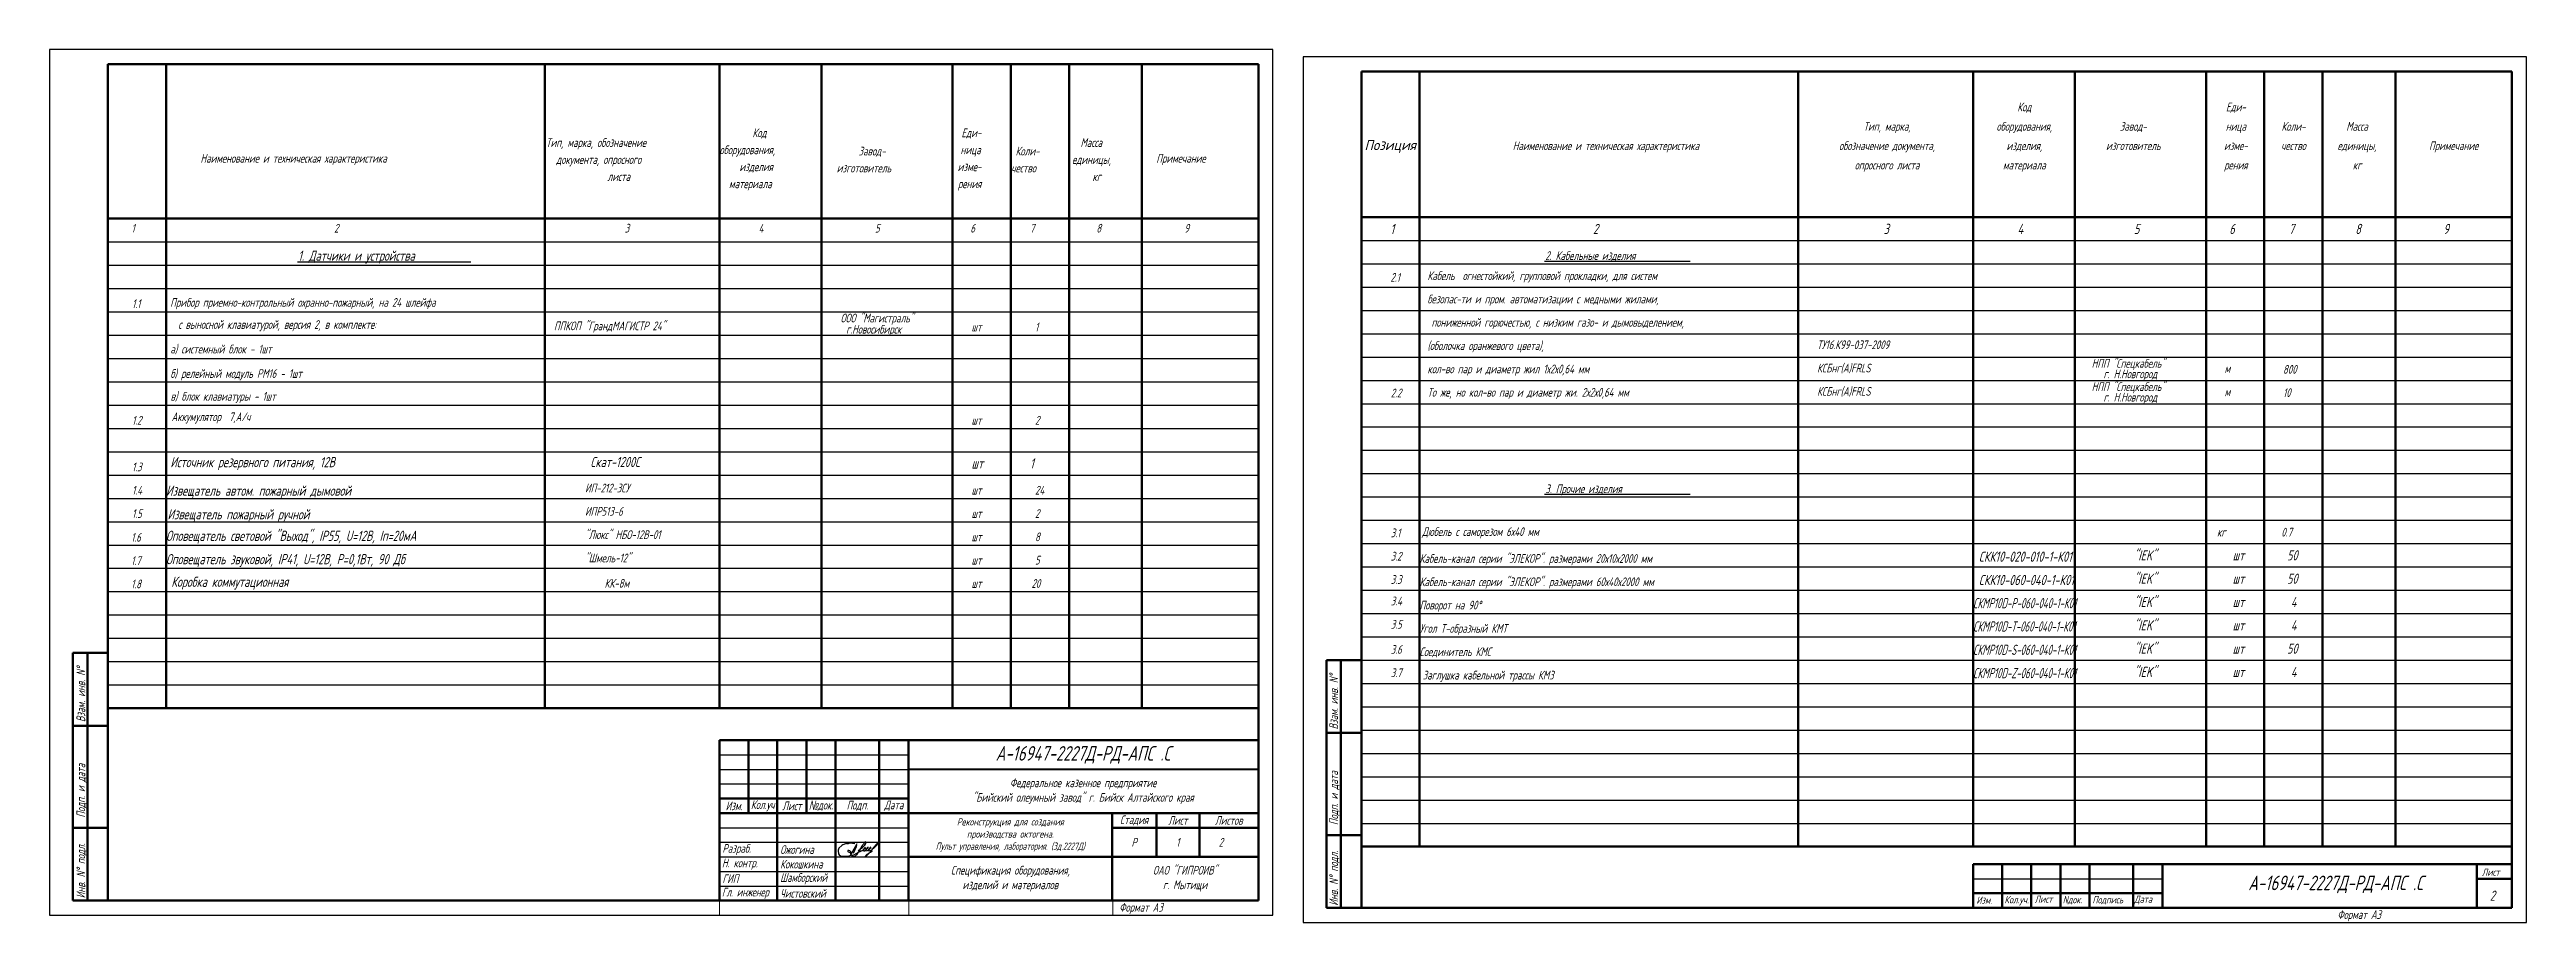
# Model space of a CAD drawing. Header units: millimetres. Extents: x 1866 to 7967, y 1263 to 3609.
# Drawn here: x 5665 to 6515, y 1265 to 1565 of the extents above; entities that cross this region are included whole.
import ezdxf
from ezdxf.enums import TextEntityAlignment as Align

# ---------------------------------------------------------------- set-up
doc = ezdxf.new("R2010")
doc.units = ezdxf.units.MM
doc.linetypes.add('GOST2.303 6', pattern=[12, 8, -1.5, 1, -1.5])
doc.layers.add('оси', color=1, linetype='GOST2.303 6')
doc.layers.add('Текст.', color=51, linetype='Continuous')
for name, color, linetype, lineweight in [('Рамка толстая', 7, 'Continuous', 60), ('Рамка тонкая', 5, 'Continuous', 25), ('Спецификация', 9, 'Continuous', 25), ('Текст', 2, 'Continuous', 20), ('Штампы', 252, 'Continuous', 25)]:
    doc.layers.add(name, color=color, linetype=linetype, lineweight=lineweight)
doc.styles.add('Simplex', font='simplex.shx', dxfattribs={"width": 0.7, "oblique": 15})

msp = doc.modelspace()

# ---------------------------------------------------------------- texts
at = {"style": 'Simplex', "oblique": 15, "width": 0.7}
for s, p in [('Тип, марка,', (6295.769, 1537.047)), ('оборудования,', (6342.898, 1537.047)), ('Код', (6342.898, 1543.697)), ('Завод-', (6380.298, 1537.047)), ('ница', (6415.516, 1537.047)), ('Еди-', (6415.516, 1543.697)), ('Коли-', (6435.298, 1537.047)), ('Масса', (6457.133, 1537.047)), ('Наименование и техническая характеристика', (6199.244, 1530.397)), ('обозначение документа,', (6295.769, 1530.397)), ('изделия,', (6342.898, 1530.397)), ('изготовитель', (6380.298, 1530.397)), ('изме-', (6415.516, 1530.397)), ('чество', (6435.298, 1530.397)), ('единицы,', (6457.133, 1530.397)), ('Примечание', (6490.298, 1530.397)), ('опросного листа', (6295.769, 1523.747)), ('материала', (6342.898, 1523.747)), ('рения', (6415.516, 1523.747)), ('кг', (6457.133, 1523.747))]:
    msp.add_text(s, height=3, dxfattribs=at).set_placement(p, align=Align.CENTER)
at = {"style": 'Simplex', "oblique": 15, "width": 0.822902}
msp.add_text('Позиция', height=3.5, dxfattribs=at).set_placement((6116.385, 1530.397), (6134.078, 1530.397), align=Align.FIT)
at = {"style": 'Simplex', "oblique": 15, "width": 0.7}
for s, p in [('1', (6125.278, 1501.602)), ('2', (6194.838, 1501.602)), ('3', (6294.613, 1501.602)), ('4', (6340.567, 1501.602)), ('5', (6380.54, 1501.602)), ('6', (6413.274, 1501.602)), ('7', (6433.733, 1501.602)), ('8', (6456.526, 1501.602)), ('9', (6486.742, 1501.602)), ('2', (6502.731, 1272.825))]:
    msp.add_text(s, height=3.5, dxfattribs=at).set_placement(p)
at = {"lineweight": -3, "style": 'Simplex', "oblique": 15, "width": 0.7}
for s, p in [('Лист', (6500.004, 1281.401)), ('Изм.', (6326.437, 1271.777)), ('Лист', (6346.456, 1272.141)), ('Nдок.', (6356.102, 1271.959)), ('Подпись', (6366.293, 1271.959)), ('Дата', (6380.671, 1272.141))]:
    msp.add_text(s, height=2.5, dxfattribs=at).set_placement(p)
at = {"lineweight": -3, "style": 'Simplex', "oblique": 15, "width": 0.696257}
msp.add_text('Кол.уч.', height=2.5, dxfattribs=at).set_placement((6336.082, 1271.959), (6344.454, 1271.959), align=Align.FIT)
at = {"layer": 'Текст', "style": 'Simplex', "oblique": 15, "width": 0.7}
for s, p in [('Тип, марка, обозначение', (5835.383, 1531.48)), ('оборудования,', (5894.961, 1529.001)), ('Код', (5906.257, 1534.835)), ('Завод-', (5942.683, 1528.564)), ('ница', (5977.68, 1529.001)), ('Еди-', (5977.995, 1534.835)), ('Коли-', (5996.587, 1528.564)), ('Масса', (6018.867, 1531.48)), ('Наименование и техническая характеристика', (5716.742, 1526.085)), ('документа, опросного', (5838.867, 1525.647)), ('изделия', (5901.766, 1523.168)), ('изготовитель', (5935.169, 1522.73)), ('изме-', (5976.682, 1523.168)), ('чество', (5995.088, 1522.73)), ('единицы,', (6015.997, 1525.647)), ('Примечание', (6044.892, 1526.085)), ('листа', (5856.455, 1519.814)), ('материала', (5898.18, 1517.335)), ('рения', (5976.77, 1517.335)), ('кг', (6022.964, 1519.814)), ('1', (5693.063, 1502.102)), ('2', (5762.623, 1502.102)), ('3', (5862.398, 1502.102)), ('4', (5908.352, 1502.102)), ('5', (5948.325, 1502.102)), ('6', (5981.059, 1502.102)), ('7', (6001.518, 1502.102)), ('8', (6024.311, 1502.102)), ('9', (6054.527, 1502.102)), ('Формат А3', (6450.38, 1266.585))]:
    msp.add_text(s, height=3, dxfattribs=at).set_placement(p)
for s, p in [('Взам. инв. N%%D', (5677.185, 1334.148)), ('Взам. инв. N%%D', (6107.291, 1331.6)), ('Подп. и дата', (5677.185, 1301.331)), ('Подп. и дата', (6107.291, 1298.784)), ('Инв. N%%D подл.', (5677.185, 1273.672)), ('Инв. N%%D подл.', (6107.291, 1271.124))]:
    msp.add_text(s, height=3, rotation=90, dxfattribs=at).set_placement(p)
at = {"layer": 'Текст', "char_height": 5, "attachment_point": 5, "style": 'Simplex'}
for insert, width in [((6019.777, 1322.897), 223.05574), ((6449.812, 1278.446), 120)]:
    msp.add_mtext('А-16947-2227Д-РД-АПС .С', dxfattribs=dict(at, insert=insert, width=width))
at = {"layer": 'Текст', "lineweight": 20, "style": 'Simplex'}
for s, insert, char_height, width, attachment_point in [('Федеральное казенное предприятие\\P"Бийский олеумный завод" г. Бийск Алтайского края', (6019.777, 1310.397), 3, 120, 5), ('Изм.', (5899.935, 1305.397), 3, 10, 5), ('Кол.уч', (5909.777, 1305.397), 3, 10, 5), ('Лист', (5919.777, 1305.397), 3, 10, 5), ('{\\fArial|b0|i0|c204|p34;\\W0.7;№\\Fsimplex|c204;док.}', (5929.777, 1305.397), 3, 10, 5), ('Подп.', (5942.277, 1305.397), 3, 15, 5), ('{\\W0.7;Дата}', (5954.777, 1305.397), 3, 10, 5), ('Реконструкция для создания \\Pпроизводства октогена.\\P{\\W0.6;Пульт управления, лаборатория. (Зд.2227Д)}', (5994.777, 1295.397), 2.5, 70, 5), ('{\\W0.7;Стадия}', (6037.277, 1300.397), 3, 15, 5), ('Лист', (6052.277, 1300.397), 3, 15, 5), ('Листов', (6069.777, 1300.397), 3, 20, 5), ('Р', (6037.277, 1292.897), 3, 15, 5), ('1', (6052.277, 1292.897), 3, 15, 5), ('2', (6067.067, 1292.897), 3, 15, 5), ('Н. контр.', (5895.777, 1285.397), 3, 19, 4), ('Разраб.', (5895.935, 1290.397), 3, 18, 4), ('Кокошкина', (5915.777, 1285.397), 3, 18, 4), ('Ожогина', (5915.777, 1290.397), 3, 18, 4), ('Спецификация оборудования,\\Pизделий и материалов', (5994.777, 1280.397), 3, 70, 5), ('{\\C2;ОАО "ГИПРОИВ"\\Pг. Мытищи}', (6054.777, 1280.397), 3, 50, 5), ('{\\W0.6;Гл. инженер}', (5895.777, 1275.397), 3, 18, 4), ('ГИП', (5895.935, 1280.397), 3, 18, 4), ('{\\W0.6;Шамборский}', (5915.777, 1280.397), 3, 18, 4), ('Чистовский', (5915.777, 1275.397), 3, 18, 4)]:
    msp.add_mtext(s, dxfattribs=dict(at, insert=insert, char_height=char_height, width=width, attachment_point=attachment_point))
at = {"layer": 'Текст.', "style": 'Simplex', "oblique": 15, "width": 0.7}
for s, height, p in [('1. Датчики и устройства', 3.5, (5750.269, 1492.41)), ('2.1', 3, (6125.278, 1485.235)), ('Кабель  огнестойкий, групповой прокладки, для систем ', 3, (6137.98, 1485.802)), ('2. Кабельные изделия', 3, (6178.451, 1492.696)), ('безопас-ти и пром. автоматизации с медными жилами, ', 3, (6137.98, 1477.802)), (' пониженной горючестью, с низким газо- и дымовыделением, ', 3, (6137.98, 1469.802)), ('(оболочка оранжевого цвета),', 3, (6137.98, 1461.802)), ('ТУ16.К99-037-2009', 3, (6271.762, 1462.113)), ('кол-во пар и диаметр жил 1х2х0,64 мм', 3, (6137.98, 1453.802)), ('КСБнг(А)FRLS', 3, (6271.762, 1454.113)), ('НПП "Спецкабель"', 3, (6366.028, 1455.737)), ('г. Н.Новгород', 3, (6370.084, 1452.121)), ('м', 3, (6411.654, 1453.967)), ('800', 3, (6431.718, 1453.668)), ('2.2', 3, (6125.389, 1445.557)), ('То же, но кол-во пар и диаметр жи. 2х2х0,64 мм', 3, (6137.98, 1445.802)), ('КСБнг(А)FRLS', 3, (6271.762, 1446.113)), ('НПП "Спецкабель"', 3, (6366.028, 1447.737)), ('м', 3, (6411.654, 1445.967)), ('10', 3, (6431.718, 1445.668)), ('Аккумулятор  7,А/ч', 3, (5706.813, 1437.401)), ('Источник резервного питания, 12В', 3.5, (5706.416, 1421.584)), ('Скат-1200С', 3.5, (5850.633, 1421.639)), ('шт', 3.5, (5981.457, 1421.147)), ('1', 3.5, (6001.547, 1421.147)), ('Извещатель автом. пожарный дымовой', 3.5, (5704.935, 1411.782)), ('ИП-212-3СУ', 3, (5848.769, 1412.947)), ('3. Прочие изделия', 3, (6178.451, 1412.696)), ('Извещатель пожарный ручной', 3.5, (5705.444, 1403.692)), ('ИПР513-6', 3, (5848.769, 1404.947)), ('Оповещатель световой "Выход", IP55, U=12В, Iп=20мА ', 3.5, (5704.935, 1396.303)), ('"Люкс" НБО-12В-01', 3, (5848.769, 1396.947)), ('3.1', 3, (6125.389, 1397.557)), ('Оповещатель звуковой, IP41, U=12В, Р=0,1Вт, 90 Дб', 3.5, (5704.935, 1388.303)), ('"Шмель-12" ', 3, (5848.769, 1388.947)), ('3.2', 3, (6125.389, 1389.557)), ('Коробка коммутационная', 3.5, (5706.741, 1380.537)), ('КК-8м', 3, (5855.49, 1380.26)), ('3.3', 3, (6125.389, 1381.557)), ('3.4', 3, (6125.389, 1374.189)), ('3.5', 3, (6125.389, 1366.189)), ('3.6', 3, (6125.389, 1357.563)), ('3.7', 3, (6125.389, 1349.563))]:
    msp.add_text(s, height=height, dxfattribs=at).set_placement(p)
at = {"layer": 'Текст.', "color": 2, "style": 'Simplex', "oblique": 15, "width": 0.7}
for s, p in [('Прибор приемно-контрольный охранно-пожарный, на 24 шлейфа', (5706.363, 1476.636)), ('1.1', (5693.263, 1476.198)), (' с выносной клавиатурой, версия 2, в комплекте: ', (5707.723, 1469.063)), (' ППКОП "ГрандМАГИСТР 24" ', (5836.716, 1468.584)), ('ООО "Магистраль"', (5936.512, 1471.283)), ('1', (6003.263, 1468.198)), ('а) системный блок - 1шт', (5706.416, 1460.636)), ('г.Новосибирск', (5938.41, 1467.426)), ('шт', (5981.457, 1468.198)), ('б) релейный модуль РМ16 - 1шт', (5706.416, 1452.233)), ('в) блок клавиатуры - 1шт', (5706.481, 1444.412)), ('г. Н.Новгород', (6370.084, 1444.121)), ('1.2', (5693.263, 1436.198)), ('шт', (5981.457, 1436.198)), ('2', (6003.263, 1436.198)), ('1.3', (5693.263, 1420.198)), ('1.4', (5693.263, 1412.198)), ('шт', (5981.457, 1412.198)), ('24', (6003.263, 1412.198)), ('1.5', (5693.263, 1404.198)), ('шт', (5981.457, 1404.198)), ('2', (6003.263, 1404.198)), ('1.6', (5692.936, 1396.043)), ('шт', (5981.457, 1396.198)), ('8', (6003.263, 1396.198)), ('1.7', (5692.936, 1388.043)), ('шт', (5981.457, 1388.198)), ('5', (6003.263, 1388.198)), ('1.8', (5692.936, 1380.043)), ('шт', (5981.457, 1380.198)), ('20', (6002.06, 1380.198))]:
    msp.add_text(s, height=3, dxfattribs=at).set_placement(p)
at = {"layer": 'Текст.', "ltscale": 100, "style": 'Simplex', "oblique": 15, "width": 0.7}
for s, p in [('Дюбель с саморезом 6х40 мм', (6136.17, 1397.989)), ('кг', (6409.062, 1397.817)), ('0.7', (6431.128, 1397.799))]:
    msp.add_text(s, height=3, dxfattribs=at).set_placement(p)
at = {"layer": 'Текст.', "attachment_point": 1, "style": 'Simplex'}
for s, width, heights, insert, char_height in [('Кабель-канал серии "ЭЛЕКОР". размерами 20х10х2000 мм', 129, [0], (6135.298, 1391.778), 3), ('\\pi2.0187;СКК10-020-010-1-К01', 35, [3.501], (6325.298, 1392.652), 3.5), ('\\pi18.24669;"IEK"', 45, [0], (6362.312, 1393.086), 3.5), ('\\pi7.0965;шт', 20, [0], (6407.312, 1393.086), 3.5), ('\\pi7.78472;50', 20, [0], (6425.298, 1393.086), 3.5), ('Кабель-канал серии "ЭЛЕКОР". размерами 60х40х2000 мм', 129, [0], (6135.298, 1383.778), 3), ('\\pi2.0187;СКК10-060-040-1-К01', 35, [3.501], (6325.298, 1384.652), 3.5), ('\\pi18.24669;"IEK"', 45, [0], (6362.312, 1385.086), 3.5), ('\\pi18.24669;"IEK"', 45, [0], (6362.312, 1377.091), 3.5), ('\\pi7.0965;шт', 20, [0], (6407.312, 1385.086), 3.5), ('\\pi7.78472;50', 20, [0], (6425.298, 1385.086), 3.5), ('Поворот на 90%%D', 129, [0], (6135.298, 1375.784), 3), ('\\pi-1.48131,l3.5,t0;{\\W0.6;СКМР10D-Р-060-040-1-К01}', 35, [3.501], (6323.312, 1376.697), 3.5), ('\\pi18.24669;"IEK"', 45, [0], (6362.312, 1369.091), 3.5), ('\\pi7.0965;шт', 20, [0], (6407.312, 1377.091), 3.5), ('\\pi9.10406;4', 20, [0], (6425.298, 1377.091), 3.5), ('\\pi9.10406;4', 20, [0], (6425.298, 1369.091), 3.5), ('Угол Т-образный КМТ', 129, [0], (6135.298, 1367.784), 3), ('\\pi-1.48131,l3.5,t0;{\\W0.6;СКМР10D-Т-060-040-1-К01}', 35, [3.501], (6323.312, 1368.697), 3.5), ('\\pi-1.48131,l3.5,t0;{\\W0.6;СКМР10D-S-060-040-1-К01}', 35, [3.501], (6323.312, 1360.697), 3.5), ('\\pi18.24669;"IEK"', 45, [0], (6362.312, 1361.091), 3.5), ('\\pi7.0965;шт', 20, [0], (6407.312, 1369.091), 3.5), ('\\pi7.78472;50', 20, [0], (6425.298, 1361.091), 3.5), ('Соединитель КМС', 129, [0], (6135.298, 1359.784), 3), ('\\pi-1.48131,l3.5,t0;{\\W0.6;СКМР10D-Z-060-040-1-К01}', 35, [3.501], (6323.312, 1352.697), 3.5), ('\\pi18.24669;"IEK"', 45, [0], (6362.312, 1353.091), 3.5), ('\\pi7.0965;шт', 20, [0], (6407.312, 1361.091), 3.5), ('\\pi9.10406;4', 20, [0], (6425.298, 1353.091), 3.5), ('Заглушка кабельной трассы КМЗ', 129, [0], (6136.352, 1351.749), 3), ('\\pi7.0965;шт', 20, [0], (6407.312, 1353.091), 3.5)]:
    msp.add_mtext_dynamic_manual_height_columns(s, width=width, gutter_width=12.5, heights=heights, dxfattribs=dict(at, insert=insert, char_height=char_height))
at = {"layer": 'Штампы', "color": 2, "style": 'Simplex', "oblique": 15, "width": 0.7}
msp.add_text('Формат А3', height=3, dxfattribs=at).set_placement((6032.176, 1269.085))

# ---------------------------------------------------------------- linework, layer by layer
at = {"lineweight": 60}
for p, q in [((6115.298, 1557.397), (6510.298, 1557.397)), ((6115.298, 1270.397), (6115.298, 1557.397)), ((6135.298, 1557.397), (6135.298, 1291.397)), ((6265.298, 1557.397), (6265.298, 1291.397)), ((6325.298, 1557.397), (6325.298, 1291.397)), ((6360.298, 1557.397), (6360.298, 1291.397)), ((6405.298, 1557.397), (6405.298, 1291.397)), ((6425.298, 1557.397), (6425.298, 1291.397)), ((6445.298, 1557.397), (6445.298, 1291.397)), ((6470.298, 1557.397), (6470.298, 1291.397)), ((6510.298, 1557.397), (6510.298, 1270.397)), ((6115.298, 1507.397), (6510.298, 1507.397)), ((6103.298, 1270.397), (6103.298, 1355.397)), ((6115.298, 1355.397), (6103.298, 1355.397)), ((6108.298, 1270.397), (6108.298, 1355.397)), ((6115.298, 1270.397), (6115.298, 1355.397)), ((6115.298, 1330.397), (6103.298, 1330.397)), ((6115.298, 1270.397), (6115.298, 1325.397)), ((5894.777, 1307.897), (5959.707, 1307.897)), ((6029.777, 1302.897), (6029.777, 1272.897)), ((6115.298, 1295.397), (6103.298, 1295.397)), ((6115.298, 1291.397), (6510.298, 1291.397)), ((6115.298, 1270.397), (6103.298, 1270.397)), ((6510.298, 1270.397), (6115.298, 1270.397)), ((6510.298, 1270.397), (6325.298, 1270.397))]:
    msp.add_line(p, q, dxfattribs=at)
at = {"lineweight": 30}
msp.add_line((6115.298, 1499.397), (6510.298, 1499.397), dxfattribs=at)
at = {"lineweight": -3}
for p, q in [((6115.298, 1491.397), (6510.298, 1491.397)), ((6115.298, 1483.397), (6510.298, 1483.397)), ((6115.298, 1475.397), (6510.298, 1475.397)), ((6115.298, 1467.397), (6510.298, 1467.397)), ((6115.298, 1459.397), (6510.298, 1459.397)), ((6115.298, 1451.397), (6510.298, 1451.397)), ((6115.298, 1443.397), (6510.298, 1443.397)), ((6115.298, 1435.397), (6510.298, 1435.397)), ((6115.298, 1427.397), (6510.298, 1427.397)), ((6115.298, 1419.397), (6510.298, 1419.397)), ((6115.298, 1411.397), (6510.298, 1411.397)), ((6115.298, 1403.397), (6510.298, 1403.397)), ((6115.298, 1395.397), (6510.298, 1395.397)), ((6115.298, 1387.397), (6510.298, 1387.397)), ((6115.298, 1379.397), (6510.298, 1379.397)), ((6115.298, 1371.397), (6510.298, 1371.397)), ((6115.298, 1363.397), (6510.298, 1363.397)), ((6115.298, 1355.397), (6510.298, 1355.397)), ((6115.298, 1347.397), (6510.298, 1347.397)), ((6115.298, 1339.397), (6510.298, 1339.397)), ((6115.298, 1331.397), (6510.298, 1331.397)), ((5894.777, 1317.897), (5960.263, 1317.897)), ((5894.777, 1312.897), (5959.777, 1312.897)), ((5895.215, 1287.897), (5960.09, 1287.897)), ((6325.298, 1280.397), (6390.298, 1280.397))]:
    msp.add_line(p, q, dxfattribs=at)
for p, q in [((6079.935, 1327.897), (6030.015, 1327.897)), ((6079.935, 1327.897), (6030.015, 1327.897)), ((6079.935, 1327.897), (6030.015, 1327.897)), ((6079.935, 1327.897), (6030.015, 1327.897)), ((5894.777, 1322.897), (5959.707, 1322.897)), ((6115.298, 1323.397), (6510.298, 1323.397)), ((6115.298, 1315.397), (6510.298, 1315.397)), ((6115.298, 1307.397), (6510.298, 1307.397)), ((5894.777, 1297.897), (5959.707, 1297.897)), ((5894.777, 1292.897), (5959.707, 1292.897)), ((6115.298, 1299.397), (6510.298, 1299.397)), ((5894.777, 1282.897), (5959.897, 1282.897)), ((5894.777, 1277.897), (5959.897, 1277.897)), ((5894.935, 1272.897), (5894.935, 1277.897)), ((5894.935, 1272.897), (5894.935, 1277.897)), ((5914.935, 1272.897), (5934.935, 1272.897)), ((5949.935, 1272.897), (5959.935, 1272.897)), ((5949.935, 1272.897), (5959.935, 1272.897)), ((6029.935, 1272.897), (6044.935, 1272.897)), ((6029.935, 1272.897), (6029.935, 1272.897))]:
    msp.add_line(p, q)
at = {"lineweight": 50}
for p, q in [((6510.298, 1285.397), (6325.298, 1285.397)), ((6325.298, 1285.397), (6325.298, 1270.397)), ((6335.298, 1270.397), (6335.298, 1285.397)), ((6345.298, 1270.397), (6345.298, 1285.397)), ((6355.298, 1270.397), (6355.298, 1285.397)), ((6365.298, 1270.397), (6365.298, 1285.397)), ((6380.298, 1270.397), (6380.298, 1285.397)), ((6390.298, 1270.397), (6390.298, 1285.397)), ((6498.298, 1270.397), (6498.298, 1285.397)), ((6510.298, 1270.397), (6510.298, 1285.397)), ((6498.298, 1280.397), (6510.298, 1280.397)), ((6325.298, 1275.397), (6390.298, 1275.397)), ((6325.298, 1270.397), (6510.298, 1270.397))]:
    msp.add_line(p, q, dxfattribs=at)
at = {"color": 1, "lineweight": -3}
msp.add_line((6095.298, 1265.397), (6515.298, 1265.397), dxfattribs=at)
at = {"layer": 'оси', "linetype": 'ByBlock'}
msp.add_lwpolyline([(6515.298, 1270.397), (6515.298, 1557.397), (6515.298, 1562.397), (6115.298, 1562.397), (6095.298, 1562.397), (6095.298, 1270.397), (6095.298, 1265.397), (6515.298, 1265.397), (6515.298, 1270.397)], dxfattribs=at)
at = {"layer": 'Рамка толстая'}
for p, q in [((5684.935, 1272.897), (5684.935, 1559.897)), ((5684.935, 1559.897), (6079.935, 1559.897)), ((6079.935, 1559.897), (6079.935, 1272.897)), ((5894.935, 1327.897), (6079.935, 1327.897)), ((5894.935, 1272.897), (5894.935, 1327.897)), ((5904.935, 1327.897), (5904.935, 1302.897)), ((5914.777, 1327.897), (5914.777, 1272.897)), ((5924.777, 1302.897), (5924.777, 1327.897)), ((5934.777, 1272.897), (5934.777, 1327.897)), ((5949.777, 1327.897), (5949.777, 1272.897)), ((5959.777, 1327.897), (5959.777, 1312.326)), ((5959.777, 1317.897), (6079.935, 1318.003)), ((5959.777, 1312.326), (5959.777, 1272.897)), ((5894.777, 1302.897), (6079.935, 1302.897)), ((6044.987, 1287.897), (6044.987, 1302.897)), ((6059.777, 1302.897), (6059.777, 1287.897)), ((6029.765, 1297.897), (6079.935, 1297.897)), ((5959.777, 1287.897), (6079.935, 1287.897)), ((5684.935, 1272.897), (6079.935, 1272.897)), ((6079.935, 1272.897), (5894.935, 1272.897)), ((6079.935, 1272.897), (6028.536, 1272.897))]:
    msp.add_line(p, q, dxfattribs=at)
at = {"layer": 'Рамка тонкая'}
for p, q in [((5664.935, 1564.897), (5664.935, 1267.897)), ((6084.935, 1564.897), (5664.935, 1564.897)), ((6084.935, 1267.897), (6084.935, 1564.897)), ((5664.935, 1267.897), (6084.935, 1267.897))]:
    msp.add_line(p, q, dxfattribs=at)
at = {"layer": 'Спецификация', "lineweight": 60}
for p, q in [((5684.935, 1559.897), (6079.935, 1559.897)), ((5684.935, 1559.897), (5684.935, 1338.897)), ((5704.935, 1559.897), (5704.935, 1338.897)), ((5834.935, 1559.897), (5834.935, 1338.897)), ((5894.935, 1559.897), (5894.935, 1338.897)), ((5929.935, 1559.897), (5929.935, 1338.897)), ((5974.935, 1559.897), (5974.935, 1338.897)), ((5994.935, 1559.897), (5994.935, 1338.897)), ((6014.935, 1559.897), (6014.935, 1338.897)), ((6039.935, 1559.897), (6039.935, 1338.897)), ((6079.935, 1559.897), (6079.935, 1338.897)), ((5684.935, 1506.897), (6079.935, 1506.897)), ((5684.935, 1338.897), (6079.935, 1338.897))]:
    msp.add_line(p, q, dxfattribs=at)
at = {"layer": 'Спецификация', "color": 5}
for p, q in [((5684.935, 1506.897), (6079.935, 1506.897)), ((5684.935, 1498.897), (6079.935, 1498.897)), ((5684.935, 1490.897), (6079.935, 1490.897)), ((5684.935, 1482.897), (6079.935, 1482.897)), ((5684.935, 1474.897), (6079.935, 1474.897)), ((5684.935, 1466.897), (6079.935, 1466.897)), ((5684.935, 1458.897), (6079.935, 1458.897)), ((5684.935, 1450.897), (6079.935, 1450.897)), ((5684.935, 1442.897), (6079.935, 1442.897)), ((5684.935, 1434.897), (6079.935, 1434.897)), ((5684.935, 1426.897), (6079.935, 1426.897)), ((5684.935, 1418.897), (6079.935, 1418.897)), ((5684.935, 1410.897), (6079.935, 1410.897)), ((5684.935, 1402.897), (6079.935, 1402.897)), ((5684.935, 1394.897), (6079.935, 1394.897)), ((5684.935, 1386.897), (6079.935, 1386.897)), ((5684.935, 1378.897), (6079.935, 1378.897)), ((5684.935, 1370.897), (6079.935, 1370.897)), ((5684.935, 1362.897), (6079.935, 1362.897)), ((5684.935, 1354.897), (6079.935, 1354.897)), ((5684.935, 1346.897), (6079.935, 1346.897))]:
    msp.add_line(p, q, dxfattribs=at)
at = {"layer": 'Спецификация', "color": 5, "lineweight": 30}
msp.add_line((5684.935, 1498.897), (6079.935, 1498.897), dxfattribs=at)
at = {"layer": 'Текст.'}
for p, q in [((5750.021, 1492.059), (5809.543, 1492.059)), ((6178.203, 1492.346), (6228.241, 1492.346)), ((6178.203, 1412.346), (6228.241, 1412.346))]:
    msp.add_line(p, q, dxfattribs=at)
at = {"layer": 'Текст.', "color": 255}
for p, q in [((5940.148, 1292.56), (5939.495, 1292.524)), ((5940.588, 1292.502), (5940.148, 1292.56)), ((5944.664, 1292.761), (5944.371, 1292.309)), ((5945.103, 1293.096), (5944.664, 1292.761)), ((5945.191, 1292.822), (5945.103, 1293.096)), ((5945.168, 1292.489), (5945.188, 1292.678)), ((5945.182, 1292.666), (5945.191, 1292.822)), ((5945.229, 1293.028), (5945.229, 1293.028)), ((5949.233, 1292.546), (5949.272, 1292.576)), ((5949.272, 1292.576), (5949.265, 1292.498)), ((5935.731, 1290.235), (5935.659, 1290.016)), ((5935.659, 1290.016), (5935.78, 1288.958)), ((5935.949, 1290.915), (5935.731, 1290.235)), ((5935.78, 1288.958), (5935.98, 1288.581)), ((5936.907, 1291.84), (5935.951, 1290.891)), ((5935.98, 1288.581), (5936.528, 1288.222)), ((5936.528, 1288.222), (5937.233, 1288.123)), ((5937.265, 1292.024), (5936.907, 1291.84)), ((5937.233, 1288.123), (5938.124, 1288.095)), ((5938.143, 1292.412), (5937.265, 1292.024)), ((5938.124, 1288.095), (5938.85, 1288.155)), ((5938.544, 1292.468), (5938.143, 1292.412)), ((5938.544, 1292.468), (5939.181, 1292.509)), ((5938.85, 1288.155), (5939.481, 1288.275)), ((5938.956, 1289.981), (5938.952, 1289.927)), ((5938.952, 1289.927), (5939.018, 1289.77)), ((5939.015, 1290.031), (5938.956, 1289.981)), ((5939.011, 1289.789), (5939.153, 1289.661)), ((5939.104, 1290.047), (5939.015, 1290.031)), ((5939.22, 1290.057), (5939.104, 1290.047)), ((5939.139, 1289.665), (5939.703, 1289.432)), ((5939.495, 1292.524), (5939.181, 1292.509)), ((5939.275, 1290.043), (5939.22, 1290.057)), ((5939.356, 1290.032), (5939.275, 1290.043)), ((5939.522, 1289.983), (5939.356, 1290.032)), ((5939.481, 1288.275), (5940.03, 1288.433)), ((5939.678, 1289.951), (5939.522, 1289.983)), ((5940.087, 1289.59), (5939.678, 1289.951)), ((5939.703, 1289.432), (5939.949, 1289.439)), ((5939.949, 1289.439), (5940.34, 1289.481)), ((5942.139, 1292.373), (5940.018, 1288.654)), ((5940.018, 1288.654), (5940.129, 1289.491)), ((5940.03, 1288.433), (5940.434, 1288.579)), ((5940.098, 1289.533), (5940.073, 1289.613)), ((5940.1, 1289.506), (5940.098, 1289.533)), ((5940.117, 1289.45), (5940.1, 1289.506)), ((5940.112, 1289.392), (5940.117, 1289.45)), ((5940.372, 1288.126), (5940.633, 1288.413)), ((5940.791, 1287.932), (5940.377, 1288.152)), ((5940.849, 1292.468), (5940.588, 1292.502)), ((5940.633, 1288.413), (5941.011, 1288.622)), ((5941.812, 1291.321), (5940.791, 1289.096)), ((5941.565, 1288.134), (5940.791, 1287.932)), ((5941.418, 1292.391), (5940.849, 1292.468)), ((5940.957, 1289.488), (5940.975, 1289.489)), ((5941.011, 1288.622), (5943.638, 1290.085)), ((5941.962, 1288.602), (5941.565, 1288.134)), ((5942.027, 1291.77), (5941.812, 1291.321)), ((5942.314, 1289.125), (5941.962, 1288.602)), ((5942.649, 1289.608), (5942.314, 1289.125)), ((5942.545, 1290.088), (5943.191, 1290.516)), ((5942.943, 1290.126), (5942.649, 1289.608)), ((5943.328, 1290.731), (5942.943, 1290.126)), ((5943.09, 1289.782), (5943.638, 1290.085)), ((5943.132, 1290.486), (5944.065, 1291.071)), ((5943.679, 1291.396), (5943.328, 1290.731)), ((5943.649, 1289.878), (5943.833, 1290.01)), ((5944.035, 1291.912), (5943.679, 1291.396)), ((5943.833, 1290.01), (5943.991, 1290.123)), ((5943.991, 1290.123), (5944.291, 1290.339)), ((5944.371, 1292.309), (5944.035, 1291.912)), ((5944.065, 1291.071), (5944.412, 1291.417)), ((5944.291, 1290.339), (5944.551, 1290.487)), ((5944.392, 1290.299), (5944.369, 1290.103)), ((5944.369, 1290.103), (5944.399, 1289.979)), ((5944.489, 1290.54), (5944.392, 1290.299)), ((5944.399, 1289.979), (5944.434, 1289.914)), ((5944.412, 1291.417), (5944.66, 1291.684)), ((5944.434, 1289.914), (5944.68, 1289.876)), ((5944.535, 1290.68), (5944.489, 1290.54)), ((5944.676, 1290.867), (5944.535, 1290.68)), ((5944.551, 1290.487), (5944.838, 1290.783)), ((5944.66, 1291.684), (5944.86, 1291.958)), ((5944.719, 1290.929), (5944.676, 1290.867)), ((5944.68, 1289.876), (5944.743, 1289.94)), ((5944.798, 1290.742), (5944.695, 1290.635)), ((5945.016, 1291.064), (5944.719, 1290.929)), ((5944.743, 1289.94), (5944.957, 1290.054)), ((5945.01, 1291.06), (5944.798, 1290.742)), ((5944.838, 1290.783), (5944.922, 1290.946)), ((5944.86, 1291.958), (5945.168, 1292.489)), ((5944.957, 1290.054), (5945.149, 1290.197)), ((5945.025, 1288.115), (5945.169, 1288.376)), ((5945.041, 1287.93), (5945.025, 1288.115)), ((5946.538, 1289.405), (5945.095, 1287.927)), ((5945.139, 1290.206), (5945.131, 1289.943)), ((5945.131, 1289.943), (5945.809, 1290.095)), ((5945.218, 1290.416), (5945.139, 1290.206)), ((5945.149, 1290.197), (5945.432, 1290.424)), ((5945.169, 1288.376), (5945.42, 1288.603)), ((5945.365, 1290.642), (5945.218, 1290.416)), ((5945.516, 1290.82), (5945.365, 1290.642)), ((5945.42, 1290.452), (5945.626, 1290.664)), ((5945.42, 1288.603), (5945.629, 1288.828)), ((5945.655, 1291.016), (5945.516, 1290.82)), ((5945.626, 1290.664), (5945.856, 1290.936)), ((5945.629, 1288.828), (5946.045, 1289.07)), ((5945.772, 1291.133), (5945.655, 1291.016)), ((5945.712, 1290.069), (5946.06, 1290.193)), ((5946.036, 1291.223), (5945.772, 1291.133)), ((5945.856, 1290.936), (5945.971, 1291.069)), ((5945.968, 1291.048), (5946.036, 1291.223)), ((5946.05, 1290.201), (5946.043, 1289.938)), ((5946.043, 1289.938), (5946.385, 1290.025)), ((5946.045, 1289.07), (5946.278, 1289.255)), ((5946.13, 1290.412), (5946.05, 1290.201)), ((5946.06, 1290.193), (5946.343, 1290.42)), ((5946.276, 1290.638), (5946.13, 1290.412)), ((5946.427, 1290.816), (5946.276, 1290.638)), ((5946.278, 1289.255), (5946.858, 1289.51)), ((5946.331, 1290.448), (5946.537, 1290.66)), ((5946.346, 1289.999), (5946.64, 1290.034)), ((5946.566, 1291.012), (5946.427, 1290.816)), ((5946.537, 1290.66), (5946.767, 1290.931)), ((5946.914, 1289.834), (5946.538, 1289.405)), ((5946.683, 1291.128), (5946.566, 1291.012)), ((5946.64, 1290.034), (5946.945, 1290.225)), ((5946.948, 1291.218), (5946.683, 1291.128)), ((5946.767, 1290.931), (5946.882, 1291.065)), ((5946.858, 1289.51), (5947.014, 1289.626)), ((5946.879, 1291.044), (5946.948, 1291.218)), ((5947.133, 1290.194), (5946.914, 1289.834)), ((5947.014, 1289.626), (5947.455, 1289.808)), ((5947.834, 1291.122), (5947.133, 1290.194)), ((5947.238, 1290.622), (5947.901, 1290.879)), ((5948.886, 1292.207), (5947.834, 1291.122)), ((5947.901, 1290.879), (5948.941, 1291.906)), ((5948.874, 1292.188), (5949.022, 1292.349)), ((5949.001, 1292.023), (5948.929, 1291.886)), ((5949.037, 1292.081), (5949.001, 1292.023)), ((5949.022, 1292.349), (5949.124, 1292.454)), ((5949.061, 1292.124), (5949.037, 1292.081)), ((5949.129, 1292.22), (5949.061, 1292.124)), ((5949.124, 1292.454), (5949.233, 1292.546)), ((5949.159, 1292.27), (5949.129, 1292.22)), ((5949.225, 1292.4), (5949.159, 1292.27)), ((5949.261, 1292.465), (5949.225, 1292.4)), ((5949.265, 1292.498), (5949.261, 1292.465))]:
    msp.add_line(p, q, dxfattribs=at)
at = {"layer": 'Штампы', "lineweight": 60}
for p, q in [((5672.935, 1272.897), (5672.935, 1357.897)), ((5672.935, 1357.897), (5684.935, 1357.897)), ((5677.935, 1272.897), (5677.935, 1357.897)), ((5684.935, 1272.897), (5684.935, 1357.897)), ((5672.935, 1332.897), (5684.935, 1332.897)), ((5672.935, 1297.897), (5684.935, 1297.897)), ((5672.935, 1272.897), (5684.935, 1272.897))]:
    msp.add_line(p, q, dxfattribs=at)
at = {"layer": 'Штампы', "color": 8, "lineweight": 0}
for p, q in [((5894.935, 1272.897), (5894.935, 1267.897)), ((5894.935, 1267.897), (6079.935, 1267.897)), ((5959.935, 1272.897), (5959.935, 1267.897)), ((6029.935, 1272.897), (6029.935, 1267.897))]:
    msp.add_line(p, q, dxfattribs=at)

msp.set_redraw_order([(e.dxf.handle, doc.entitydb.next_handle()) for e in msp.query("TEXT MTEXT ATTDEF DIMENSION ARC_DIMENSION")])  # texts and dimensions are drawn at this point

doc.saveas('drawing.dxf')
